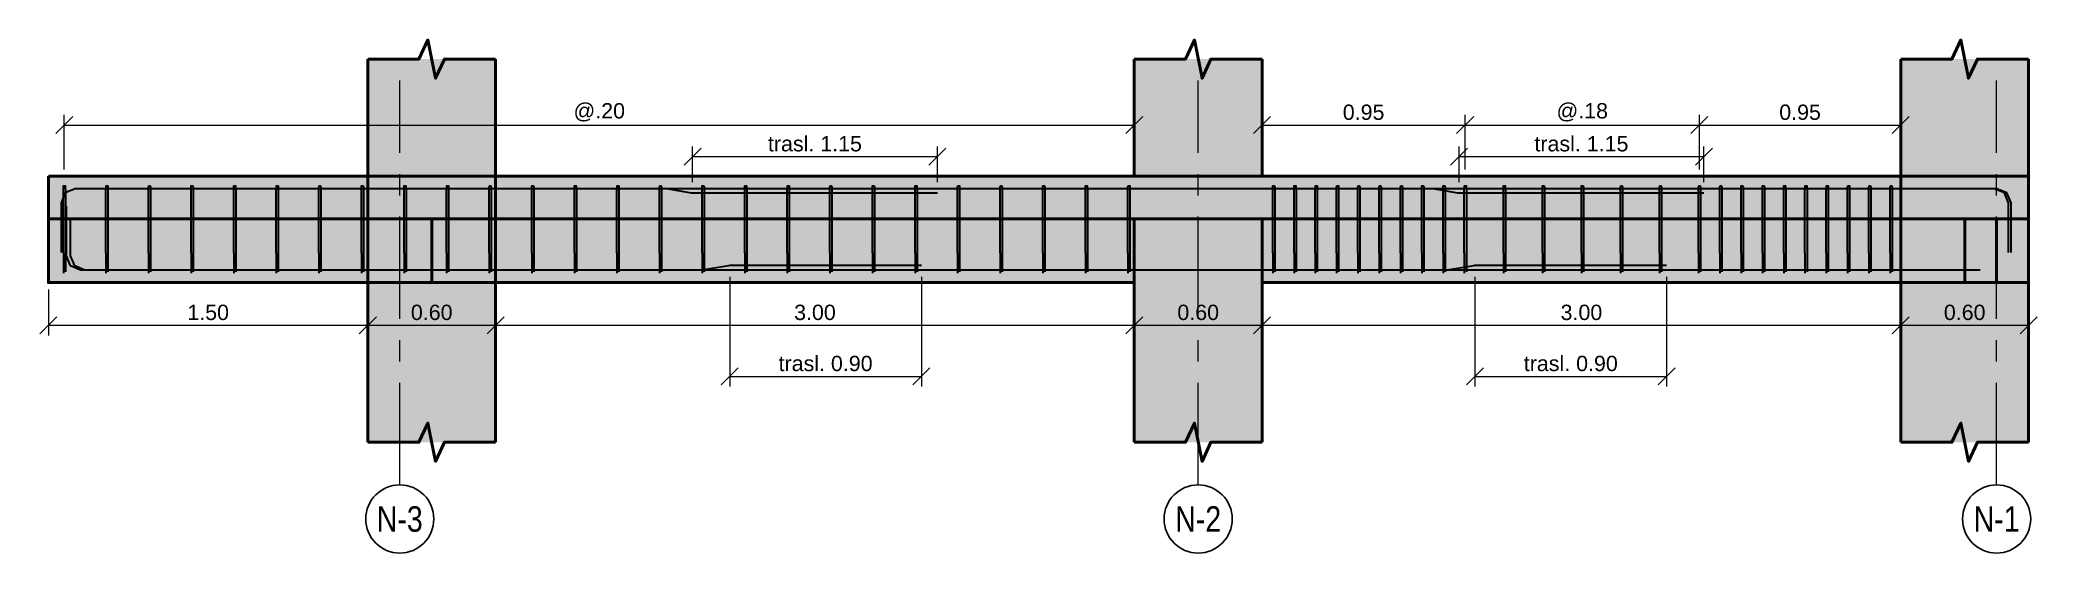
# Model space of a CAD drawing. Header units: metres. Extents: x 99 to 431, y 0 to 4.
# Drawn here: x 160.82 to 170.2, y 1.43 to 3.84 of the extents above; entities that cross this region are included whole.
import ezdxf
from ezdxf.enums import TextEntityAlignment as Align

# ---------------------------------------------------------------- set-up
doc = ezdxf.new("R2010")
doc.units = ezdxf.units.M
doc.linetypes.add('EJE40', pattern=[0.7, 0.48, -0.08, 0.06, -0.08])
for name, color, linetype, lineweight in [('E-ACERO', 1, 'Continuous', 35), ('E-CORTE', 7, 'Continuous', 50), ('E-CORTE-ACH', 254, 'Continuous', 0), ('E-COTA', 7, 'Continuous', 13), ('E-EJES', 1, 'Continuous', 18), ('E-EJES-ID', 7, 'Continuous', 25)]:
    doc.layers.add(name, color=color, linetype=linetype, lineweight=lineweight)
doc.styles.add('ARIAL', font='arial.ttf')
doc.dimstyles.new('COTA40', dxfattribs={"dimtxt": 0.072, "dimasz": 0.048, "dimexe": 0.048, "dimexo": 0.032, "dimgap": 0.024, "dimtad": 1, "dimzin": 0, "dimdsep": 46, "dimtxsty": 'ARIAL', "dimtsz": 0.04, "dimcen": 2.5, "dimclrd": 7, "dimclre": 7, "dimclrt": 7, "dimazin": 3, "dimtfac": 1, "dimtmove": 2, "dimatfit": 3, "dimlwd": 13, "dimlwe": 13})

msp = doc.modelspace()

# ---------------------------------------------------------------- texts
at = {"layer": 'E-EJES-ID', "style": 'ARIAL', "width": 0.8}
for s, p in [('N-3', (162.515, 1.59)), ('N-2', (166.265, 1.59)), ('N-1', (170.015, 1.59))]:
    msp.add_text(s, height=0.12, dxfattribs=at).set_placement(p, align=Align.MIDDLE_CENTER)

# ---------------------------------------------------------------- dimensions: what is measured, and where the dimension line sits
at = {"layer": 'E-COTA'}
for base, p1, p2, text in [((160.9389, 3.44), (160.9389, 3.2), (165.965, 3.2), '@.20'), ((166.565, 3.44), (166.565, 3.2), (167.5189, 3.2), '0.95'), ((167.5189, 3.44), (167.5189, 3.2), (168.6189, 3.2), '@.18'), ((168.6189, 3.44), (168.6189, 3.2), (169.565, 3.2), '0.95'), ((163.89, 3.292), (163.89, 3.14), (165.04, 3.14), 'trasl. 1.15'), ((167.49, 3.292), (167.49, 3.14), (168.64, 3.14), 'trasl. 1.15'), ((164.065, 2.26), (164.065, 2.76), (164.965, 2.76), 'trasl. 0.90'), ((167.565, 2.26), (167.565, 2.76), (168.465, 2.76), 'trasl. 0.90')]:
    msp.add_linear_dim(base=base, p1=p1, p2=p2, text=text, dimstyle='COTA40', override={"dimdec": 2}, dxfattribs=at).render()
for base, p1, p2 in [((160.865, 2.5), (160.865, 2.7), (162.365, 2.7)), ((162.365, 2.5), (162.365, 2.7), (162.965, 2.7)), ((162.965, 2.5), (162.965, 2.7), (165.965, 2.7)), ((165.965, 2.5), (165.965, 2.7), (166.565, 2.7)), ((166.565, 2.5), (166.565, 2.7), (169.565, 2.7)), ((169.565, 2.5), (169.565, 2.7), (170.165, 2.7))]:
    msp.add_linear_dim(base=base, p1=p1, p2=p2, dimstyle='COTA40', override={"dimdec": 2}, dxfattribs=at).render()

# ---------------------------------------------------------------- hatches: boundary and pattern name
at = {"layer": 'E-CORTE-ACH'}
for points in [[(162.965, 3.2), (162.815, 3.2), (162.515, 3.2), (162.365, 3.2), (162.365, 3.75), (162.965, 3.75)], [(166.565, 3.2), (166.265, 3.2), (165.965, 3.2), (165.965, 3.75), (166.565, 3.75)], [(169.565, 3.75), (170.165, 3.75), (170.165, 3.2), (170.015, 3.2), (169.715, 3.2), (169.565, 3.2)], [(160.865, 3.2), (160.9046, 3.2), (169.2293, 3.2), (170.165, 3.2), (170.165, 3.0155), (170.165, 3), (169.2293, 3), (160.9046, 3), (160.865, 3), (160.865, 3.1952)], [(162.365, 2.4), (162.365, 3.2), (162.515, 3.2), (162.815, 3.2), (162.965, 3.2), (162.965, 1.95), (162.365, 1.95)], [(169.565, 3.2), (169.715, 3.2), (170.015, 3.2), (170.165, 3.2), (170.165, 1.95), (169.565, 1.95)], [(162.665, 3), (165.965, 3), (165.965, 2.85), (165.965, 2.7), (162.665, 2.7), (162.365, 2.7), (160.865, 2.7), (160.865, 2.85), (160.865, 3), (162.365, 3)], [(162.365, 3), (162.665, 3), (162.665, 2.7), (162.365, 2.7)], [(166.265, 3), (166.565, 3), (166.565, 2.85), (166.565, 2.7), (166.565, 1.95), (165.965, 1.95), (165.965, 2.7), (165.965, 2.85), (165.965, 3)], [(166.565, 2.85), (166.565, 3), (169.865, 3), (170.015, 3), (170.015, 2.7), (169.865, 2.7), (166.565, 2.7)], [(170.165, 3), (170.165, 2.7), (169.865, 2.7), (169.865, 3)]]:
    msp.add_hatch(color=256, dxfattribs=at).paths.add_polyline_path(points)

# ---------------------------------------------------------------- linework, layer by layer
at = {"layer": 'E-ACERO'}
for points in [[(168.64, 3.1199), (167.4955, 3.1199), (167.49, 3.1201), (167.4845, 3.1208), (167.3691, 3.14), (167.3636, 3.1407), (167.3581, 3.1409), (160.9907, 3.1409), (160.9435, 3.1214), (160.924, 3.0743), (160.924, 2.9981)], [(165.04, 3.1199), (163.8955, 3.1199), (163.89, 3.1201), (163.8845, 3.1208), (163.7691, 3.14), (163.7636, 3.1407), (163.7581, 3.1409), (160.9907, 3.1409), (160.9435, 3.1214), (160.924, 3.0743), (160.924, 2.9981)], [(168.64, 3.1199), (167.4955, 3.1199), (167.49, 3.1201), (167.4845, 3.1208), (167.3691, 3.14), (167.3636, 3.1407), (167.3581, 3.1409), (160.9907, 3.1409), (160.9435, 3.1214), (160.924, 3.0743), (160.924, 2.9981)], [(165.04, 3.1199), (163.8955, 3.1199), (163.89, 3.1201), (163.8845, 3.1208), (163.7691, 3.14), (163.7636, 3.1407), (163.7581, 3.1409), (160.9907, 3.1409), (160.9435, 3.1214), (160.924, 3.0743), (160.924, 2.841)], [(168.64, 3.1199), (167.4955, 3.1199), (167.49, 3.1201), (167.4845, 3.1208), (167.3691, 3.14), (167.3636, 3.1407), (167.3581, 3.1409), (160.9907, 3.1409), (160.9435, 3.1214), (160.924, 3.0743), (160.924, 2.841)], [(160.935, 2.8393), (160.935, 3.1314), (160.9353, 3.1483), (160.936, 3.1552), (160.9434, 3.1552), (160.9442, 3.1483), (160.9445, 3.1314), (160.9445, 2.8104)], [(161.135, 2.8393), (161.135, 3.1314), (161.1353, 3.1483), (161.136, 3.1552), (161.1434, 3.1552), (161.1442, 3.1483), (161.1445, 3.1314), (161.1445, 2.8104)], [(161.335, 2.8393), (161.335, 3.1314), (161.3353, 3.1483), (161.336, 3.1552), (161.3434, 3.1552), (161.3442, 3.1483), (161.3445, 3.1314), (161.3445, 2.8104)], [(161.535, 2.8393), (161.535, 3.1314), (161.5353, 3.1483), (161.536, 3.1552), (161.5434, 3.1552), (161.5442, 3.1483), (161.5445, 3.1314), (161.5445, 2.8104)], [(161.735, 2.8393), (161.735, 3.1314), (161.7353, 3.1483), (161.736, 3.1552), (161.7434, 3.1552), (161.7442, 3.1483), (161.7445, 3.1314), (161.7445, 2.8104)], [(161.935, 2.8393), (161.935, 3.1314), (161.9353, 3.1483), (161.936, 3.1552), (161.9434, 3.1552), (161.9442, 3.1483), (161.9445, 3.1314), (161.9445, 2.8104)], [(162.135, 2.8393), (162.135, 3.1314), (162.1353, 3.1483), (162.136, 3.1552), (162.1434, 3.1552), (162.1442, 3.1483), (162.1445, 3.1314), (162.1445, 2.8104)], [(162.335, 2.8393), (162.335, 3.1314), (162.3353, 3.1483), (162.336, 3.1552), (162.3434, 3.1552), (162.3442, 3.1483), (162.3445, 3.1314), (162.3445, 2.8104)], [(162.535, 2.8393), (162.535, 3.1314), (162.5353, 3.1483), (162.536, 3.1552), (162.5434, 3.1552), (162.5442, 3.1483), (162.5445, 3.1314), (162.5445, 2.8104)], [(162.735, 2.8393), (162.735, 3.1314), (162.7353, 3.1483), (162.736, 3.1552), (162.7434, 3.1552), (162.7442, 3.1483), (162.7445, 3.1314), (162.7445, 2.8104)], [(162.935, 2.8393), (162.935, 3.1314), (162.9353, 3.1483), (162.936, 3.1552), (162.9434, 3.1552), (162.9442, 3.1483), (162.9445, 3.1314), (162.9445, 2.8104)], [(163.135, 2.8393), (163.135, 3.1314), (163.1353, 3.1483), (163.136, 3.1552), (163.1434, 3.1552), (163.1442, 3.1483), (163.1445, 3.1314), (163.1445, 2.8104)], [(163.335, 2.8393), (163.335, 3.1314), (163.3353, 3.1483), (163.336, 3.1552), (163.3434, 3.1552), (163.3442, 3.1483), (163.3445, 3.1314), (163.3445, 2.8104)], [(163.535, 2.8393), (163.535, 3.1314), (163.5353, 3.1483), (163.536, 3.1552), (163.5434, 3.1552), (163.5442, 3.1483), (163.5445, 3.1314), (163.5445, 2.8104)], [(163.735, 2.8393), (163.735, 3.1314), (163.7353, 3.1483), (163.736, 3.1552), (163.7434, 3.1552), (163.7442, 3.1483), (163.7445, 3.1314), (163.7445, 2.8104)], [(170.0709, 2.841), (170.0709, 3.0743), (170.0513, 3.1214), (170.0042, 3.1409), (163.89, 3.1409)], [(170.0709, 2.841), (170.0709, 3.0743), (170.0513, 3.1214), (170.0042, 3.1409), (163.89, 3.1409)], [(163.935, 2.8393), (163.935, 3.1314), (163.9353, 3.1483), (163.936, 3.1552), (163.9434, 3.1552), (163.9442, 3.1483), (163.9445, 3.1314), (163.9445, 2.8104)], [(164.135, 2.8393), (164.135, 3.1314), (164.1353, 3.1483), (164.136, 3.1552), (164.1434, 3.1552), (164.1442, 3.1483), (164.1445, 3.1314), (164.1445, 2.8104)], [(164.335, 2.8393), (164.335, 3.1314), (164.3353, 3.1483), (164.336, 3.1552), (164.3434, 3.1552), (164.3442, 3.1483), (164.3445, 3.1314), (164.3445, 2.8104)], [(164.535, 2.8393), (164.535, 3.1314), (164.5353, 3.1483), (164.536, 3.1552), (164.5434, 3.1552), (164.5442, 3.1483), (164.5445, 3.1314), (164.5445, 2.8104)], [(164.735, 2.8393), (164.735, 3.1314), (164.7353, 3.1483), (164.736, 3.1552), (164.7434, 3.1552), (164.7442, 3.1483), (164.7445, 3.1314), (164.7445, 2.8104)], [(164.935, 2.8393), (164.935, 3.1314), (164.9353, 3.1483), (164.936, 3.1552), (164.9434, 3.1552), (164.9442, 3.1483), (164.9445, 3.1314), (164.9445, 2.8104)], [(165.135, 2.8393), (165.135, 3.1314), (165.1353, 3.1483), (165.136, 3.1552), (165.1434, 3.1552), (165.1442, 3.1483), (165.1445, 3.1314), (165.1445, 2.8104)], [(165.335, 2.8393), (165.335, 3.1314), (165.3353, 3.1483), (165.336, 3.1552), (165.3434, 3.1552), (165.3442, 3.1483), (165.3445, 3.1314), (165.3445, 2.8104)], [(165.535, 2.8393), (165.535, 3.1314), (165.5353, 3.1483), (165.536, 3.1552), (165.5434, 3.1552), (165.5442, 3.1483), (165.5445, 3.1314), (165.5445, 2.8104)], [(165.735, 2.8393), (165.735, 3.1314), (165.7353, 3.1483), (165.736, 3.1552), (165.7434, 3.1552), (165.7442, 3.1483), (165.7445, 3.1314), (165.7445, 2.8104)], [(165.935, 2.8393), (165.935, 3.1314), (165.9353, 3.1483), (165.936, 3.1552), (165.9434, 3.1552), (165.9442, 3.1483), (165.9445, 3.1314), (165.9445, 2.8104)], [(166.615, 2.8393), (166.615, 3.1314), (166.6153, 3.1483), (166.616, 3.1552), (166.6234, 3.1552), (166.6242, 3.1483), (166.6245, 3.1314), (166.6245, 2.8104)], [(166.715, 2.8393), (166.715, 3.1314), (166.7153, 3.1483), (166.716, 3.1552), (166.7234, 3.1552), (166.7242, 3.1483), (166.7245, 3.1314), (166.7245, 2.8104)], [(166.815, 2.8393), (166.815, 3.1314), (166.8153, 3.1483), (166.816, 3.1552), (166.8234, 3.1552), (166.8242, 3.1483), (166.8245, 3.1314), (166.8245, 2.8104)], [(166.915, 2.8393), (166.915, 3.1314), (166.9153, 3.1483), (166.916, 3.1552), (166.9234, 3.1552), (166.9242, 3.1483), (166.9245, 3.1314), (166.9245, 2.8104)], [(167.015, 2.8393), (167.015, 3.1314), (167.0153, 3.1483), (167.016, 3.1552), (167.0234, 3.1552), (167.0242, 3.1483), (167.0245, 3.1314), (167.0245, 2.8104)], [(167.115, 2.8393), (167.115, 3.1314), (167.1153, 3.1483), (167.116, 3.1552), (167.1234, 3.1552), (167.1242, 3.1483), (167.1245, 3.1314), (167.1245, 2.8104)], [(167.215, 2.8393), (167.215, 3.1314), (167.2153, 3.1483), (167.216, 3.1552), (167.2234, 3.1552), (167.2242, 3.1483), (167.2245, 3.1314), (167.2245, 2.8104)], [(167.315, 2.8393), (167.315, 3.1314), (167.3153, 3.1483), (167.316, 3.1552), (167.3234, 3.1552), (167.3242, 3.1483), (167.3245, 3.1314), (167.3245, 2.8104)], [(167.415, 2.8393), (167.415, 3.1314), (167.4153, 3.1483), (167.416, 3.1552), (167.4234, 3.1552), (167.4242, 3.1483), (167.4245, 3.1314), (167.4245, 2.8104)], [(170.0829, 2.841), (170.0829, 3.0743), (170.0633, 3.1214), (170.0162, 3.1409), (167.49, 3.1409)], [(170.0829, 2.841), (170.0829, 3.0743), (170.0633, 3.1214), (170.0162, 3.1409), (167.49, 3.1409)], [(170.0829, 2.841), (170.0829, 3.0743), (170.0633, 3.1214), (170.0162, 3.1409), (167.49, 3.1409)], [(167.515, 2.8393), (167.515, 3.1314), (167.5153, 3.1483), (167.516, 3.1552), (167.5234, 3.1552), (167.5242, 3.1483), (167.5245, 3.1314), (167.5245, 2.8104)], [(167.6983, 2.8393), (167.6983, 3.1314), (167.6986, 3.1483), (167.6994, 3.1552), (167.7067, 3.1552), (167.7075, 3.1483), (167.7078, 3.1314), (167.7078, 2.8104)], [(167.8816, 2.8393), (167.8816, 3.1314), (167.8819, 3.1483), (167.8827, 3.1552), (167.8901, 3.1552), (167.8908, 3.1483), (167.8911, 3.1314), (167.8911, 2.8104)], [(168.065, 2.8393), (168.065, 3.1314), (168.0653, 3.1483), (168.066, 3.1552), (168.0734, 3.1552), (168.0742, 3.1483), (168.0745, 3.1314), (168.0745, 2.8104)], [(168.2483, 2.8393), (168.2483, 3.1314), (168.2486, 3.1483), (168.2494, 3.1552), (168.2567, 3.1552), (168.2575, 3.1483), (168.2578, 3.1314), (168.2578, 2.8104)], [(168.4316, 2.8393), (168.4316, 3.1314), (168.4319, 3.1483), (168.4327, 3.1552), (168.4401, 3.1552), (168.4408, 3.1483), (168.4411, 3.1314), (168.4411, 2.8104)], [(168.615, 2.8393), (168.615, 3.1314), (168.6153, 3.1483), (168.616, 3.1552), (168.6234, 3.1552), (168.6242, 3.1483), (168.6245, 3.1314), (168.6245, 2.8104)], [(168.715, 2.8393), (168.715, 3.1314), (168.7153, 3.1483), (168.716, 3.1552), (168.7234, 3.1552), (168.7242, 3.1483), (168.7245, 3.1314), (168.7245, 2.8104)], [(168.815, 2.8393), (168.815, 3.1314), (168.8153, 3.1483), (168.816, 3.1552), (168.8234, 3.1552), (168.8242, 3.1483), (168.8245, 3.1314), (168.8245, 2.8104)], [(168.915, 2.8393), (168.915, 3.1314), (168.9153, 3.1483), (168.916, 3.1552), (168.9234, 3.1552), (168.9242, 3.1483), (168.9245, 3.1314), (168.9245, 2.8104)], [(169.015, 2.8393), (169.015, 3.1314), (169.0153, 3.1483), (169.016, 3.1552), (169.0234, 3.1552), (169.0242, 3.1483), (169.0245, 3.1314), (169.0245, 2.8104)], [(169.115, 2.8393), (169.115, 3.1314), (169.1153, 3.1483), (169.116, 3.1552), (169.1234, 3.1552), (169.1242, 3.1483), (169.1245, 3.1314), (169.1245, 2.8104)], [(169.215, 2.8393), (169.215, 3.1314), (169.2153, 3.1483), (169.216, 3.1552), (169.2234, 3.1552), (169.2242, 3.1483), (169.2245, 3.1314), (169.2245, 2.8104)], [(169.315, 2.8393), (169.315, 3.1314), (169.3153, 3.1483), (169.316, 3.1552), (169.3234, 3.1552), (169.3242, 3.1483), (169.3245, 3.1314), (169.3245, 2.8104)], [(169.415, 2.8393), (169.415, 3.1314), (169.4153, 3.1483), (169.416, 3.1552), (169.4234, 3.1552), (169.4242, 3.1483), (169.4245, 3.1314), (169.4245, 2.8104)], [(169.515, 2.8393), (169.515, 3.1314), (169.5153, 3.1483), (169.516, 3.1552), (169.5234, 3.1552), (169.5242, 3.1483), (169.5245, 3.1314), (169.5245, 2.8104)], [(168.465, 2.7801), (167.5705, 2.7801), (167.565, 2.7799), (167.5595, 2.7792), (167.4441, 2.76), (167.4386, 2.7593), (167.4331, 2.759), (161.0157, 2.759), (160.9686, 2.7786), (160.9491, 2.8257), (160.9491, 3.059)], [(168.465, 2.7801), (167.5705, 2.7801), (167.565, 2.7799), (167.5595, 2.7792), (167.4441, 2.76), (167.4386, 2.7593), (167.4331, 2.759), (161.0157, 2.759), (160.9686, 2.7786), (160.9491, 2.8257), (160.9491, 3.059)], [(164.965, 2.7801), (164.0705, 2.7801), (164.065, 2.7799), (164.0595, 2.7792), (163.9441, 2.76), (163.9386, 2.7593), (163.9331, 2.759), (161.0357, 2.759), (160.9886, 2.7786), (160.9691, 2.8257), (160.9691, 3.0028)], [(164.965, 2.7801), (164.0705, 2.7801), (164.065, 2.7799), (164.0595, 2.7792), (163.9441, 2.76), (163.9386, 2.7593), (163.9331, 2.759), (161.0157, 2.759), (160.9686, 2.7786), (160.9491, 2.8257), (160.9491, 2.9958)], [(160.935, 2.8393), (160.935, 2.7854)], [(161.135, 2.8393), (161.135, 2.7854)], [(161.335, 2.8393), (161.335, 2.7854)], [(161.535, 2.8393), (161.535, 2.7854)], [(161.735, 2.8393), (161.735, 2.7854)], [(161.935, 2.8393), (161.935, 2.7854)], [(162.135, 2.8393), (162.135, 2.7854)], [(162.335, 2.8393), (162.335, 2.7854)], [(162.535, 2.8393), (162.535, 2.7854)], [(162.735, 2.8393), (162.735, 2.7854)], [(162.935, 2.8393), (162.935, 2.7854)], [(163.135, 2.8393), (163.135, 2.7854)], [(163.335, 2.8393), (163.335, 2.7854)], [(163.535, 2.8393), (163.535, 2.7854)], [(163.735, 2.8393), (163.735, 2.7854)], [(163.935, 2.8393), (163.935, 2.7854)], [(164.135, 2.8393), (164.135, 2.7854)], [(164.335, 2.8393), (164.335, 2.7854)], [(164.535, 2.8393), (164.535, 2.7854)], [(164.735, 2.8393), (164.735, 2.7854)], [(164.935, 2.8393), (164.935, 2.7854)], [(165.135, 2.8393), (165.135, 2.7854)], [(165.335, 2.8393), (165.335, 2.7854)], [(165.535, 2.8393), (165.535, 2.7854)], [(165.735, 2.8393), (165.735, 2.7854)], [(165.935, 2.8393), (165.935, 2.7854)], [(166.615, 2.8393), (166.615, 2.7854)], [(166.715, 2.8393), (166.715, 2.7854)], [(166.815, 2.8393), (166.815, 2.7854)], [(166.915, 2.8393), (166.915, 2.7854)], [(167.015, 2.8393), (167.015, 2.7854)], [(167.115, 2.8393), (167.115, 2.7854)], [(167.215, 2.8393), (167.215, 2.7854)], [(167.315, 2.8393), (167.315, 2.7854)], [(167.415, 2.8393), (167.415, 2.7854)], [(167.515, 2.8393), (167.515, 2.7854)], [(167.6983, 2.8393), (167.6983, 2.7854)], [(167.8816, 2.8393), (167.8816, 2.7854)], [(168.065, 2.8393), (168.065, 2.7854)], [(168.2483, 2.8393), (168.2483, 2.7854)], [(168.4316, 2.8393), (168.4316, 2.7854)], [(168.615, 2.8393), (168.615, 2.7854)], [(168.715, 2.8393), (168.715, 2.7854)], [(168.815, 2.8393), (168.815, 2.7854)], [(168.915, 2.8393), (168.915, 2.7854)], [(169.015, 2.8393), (169.015, 2.7854)], [(169.115, 2.8393), (169.115, 2.7854)], [(169.215, 2.8393), (169.215, 2.7854)], [(169.315, 2.8393), (169.315, 2.7854)], [(169.415, 2.8393), (169.415, 2.7854)], [(169.515, 2.8393), (169.515, 2.7854)], [(160.935, 2.7854), (160.935, 2.7686)], [(160.935, 2.7686), (160.935, 2.7595)], [(160.935, 2.7595), (160.935, 2.7517)], [(160.935, 2.7517), (160.935, 2.7448)], [(160.9445, 2.8104), (160.9445, 2.7733)], [(160.9445, 2.7733), (160.9445, 2.7565)], [(160.9445, 2.7565), (160.9445, 2.7513)], [(161.135, 2.7854), (161.135, 2.7686)], [(161.135, 2.7686), (161.135, 2.7595)], [(161.135, 2.7595), (161.135, 2.7517)], [(161.135, 2.7517), (161.135, 2.7448)], [(161.1445, 2.8104), (161.1445, 2.7733)], [(161.1445, 2.7733), (161.1445, 2.7565)], [(161.1445, 2.7565), (161.1445, 2.7513)], [(161.335, 2.7854), (161.335, 2.7686)], [(161.335, 2.7686), (161.335, 2.7595)], [(161.335, 2.7595), (161.335, 2.7517)], [(161.335, 2.7517), (161.335, 2.7448)], [(161.3445, 2.8104), (161.3445, 2.7733)], [(161.3445, 2.7733), (161.3445, 2.7565)], [(161.3445, 2.7565), (161.3445, 2.7513)], [(161.535, 2.7854), (161.535, 2.7686)], [(161.535, 2.7686), (161.535, 2.7595)], [(161.535, 2.7595), (161.535, 2.7517)], [(161.535, 2.7517), (161.535, 2.7448)], [(161.5445, 2.8104), (161.5445, 2.7733)], [(161.5445, 2.7733), (161.5445, 2.7565)], [(161.5445, 2.7565), (161.5445, 2.7513)], [(161.735, 2.7854), (161.735, 2.7686)], [(161.735, 2.7686), (161.735, 2.7595)], [(161.735, 2.7595), (161.735, 2.7517)], [(161.735, 2.7517), (161.735, 2.7448)], [(161.7445, 2.8104), (161.7445, 2.7733)], [(161.7445, 2.7733), (161.7445, 2.7565)], [(161.7445, 2.7565), (161.7445, 2.7513)], [(161.935, 2.7854), (161.935, 2.7686)], [(161.935, 2.7686), (161.935, 2.7595)], [(161.935, 2.7595), (161.935, 2.7517)], [(161.935, 2.7517), (161.935, 2.7448)], [(161.9445, 2.8104), (161.9445, 2.7733)], [(161.9445, 2.7733), (161.9445, 2.7565)], [(161.9445, 2.7565), (161.9445, 2.7513)], [(162.135, 2.7854), (162.135, 2.7686)], [(162.135, 2.7686), (162.135, 2.7595)], [(162.135, 2.7595), (162.135, 2.7517)], [(162.135, 2.7517), (162.135, 2.7448)], [(162.1445, 2.8104), (162.1445, 2.7733)], [(162.1445, 2.7733), (162.1445, 2.7565)], [(162.1445, 2.7565), (162.1445, 2.7513)], [(162.335, 2.7854), (162.335, 2.7686)], [(162.335, 2.7686), (162.335, 2.7595)], [(162.335, 2.7595), (162.335, 2.7517)], [(162.335, 2.7517), (162.335, 2.7448)], [(162.3445, 2.8104), (162.3445, 2.7733)], [(162.3445, 2.7733), (162.3445, 2.7565)], [(162.3445, 2.7565), (162.3445, 2.7513)], [(162.535, 2.7854), (162.535, 2.7686)], [(162.535, 2.7686), (162.535, 2.7595)], [(162.535, 2.7595), (162.535, 2.7517)], [(162.535, 2.7517), (162.535, 2.7448)], [(162.5445, 2.8104), (162.5445, 2.7733)], [(162.5445, 2.7733), (162.5445, 2.7565)], [(162.5445, 2.7565), (162.5445, 2.7513)], [(162.735, 2.7854), (162.735, 2.7686)], [(162.735, 2.7686), (162.735, 2.7595)], [(162.735, 2.7595), (162.735, 2.7517)], [(162.735, 2.7517), (162.735, 2.7448)], [(162.7445, 2.8104), (162.7445, 2.7733)], [(162.7445, 2.7733), (162.7445, 2.7565)], [(162.7445, 2.7565), (162.7445, 2.7513)], [(162.935, 2.7854), (162.935, 2.7686)], [(162.935, 2.7686), (162.935, 2.7595)], [(162.935, 2.7595), (162.935, 2.7517)], [(162.935, 2.7517), (162.935, 2.7448)], [(162.9445, 2.8104), (162.9445, 2.7733)], [(162.9445, 2.7733), (162.9445, 2.7565)], [(162.9445, 2.7565), (162.9445, 2.7513)], [(163.135, 2.7854), (163.135, 2.7686)], [(163.135, 2.7686), (163.135, 2.7595)], [(163.135, 2.7595), (163.135, 2.7517)], [(163.135, 2.7517), (163.135, 2.7448)], [(163.1445, 2.8104), (163.1445, 2.7733)], [(163.1445, 2.7733), (163.1445, 2.7565)], [(163.1445, 2.7565), (163.1445, 2.7513)], [(163.335, 2.7854), (163.335, 2.7686)], [(163.335, 2.7686), (163.335, 2.7595)], [(163.335, 2.7595), (163.335, 2.7517)], [(163.335, 2.7517), (163.335, 2.7448)], [(163.3445, 2.8104), (163.3445, 2.7733)], [(163.3445, 2.7733), (163.3445, 2.7565)], [(163.3445, 2.7565), (163.3445, 2.7513)], [(163.535, 2.7854), (163.535, 2.7686)], [(163.535, 2.7686), (163.535, 2.7595)], [(163.535, 2.7595), (163.535, 2.7517)], [(163.535, 2.7517), (163.535, 2.7448)], [(163.5445, 2.8104), (163.5445, 2.7733)], [(163.5445, 2.7733), (163.5445, 2.7565)], [(163.5445, 2.7565), (163.5445, 2.7513)], [(163.735, 2.7854), (163.735, 2.7686)], [(163.735, 2.7686), (163.735, 2.7595)], [(163.735, 2.7595), (163.735, 2.7517)], [(163.735, 2.7517), (163.735, 2.7448)], [(163.7445, 2.8104), (163.7445, 2.7733)], [(163.7445, 2.7733), (163.7445, 2.7565)], [(163.7445, 2.7565), (163.7445, 2.7513)], [(163.935, 2.7854), (163.935, 2.7686)], [(163.935, 2.7686), (163.935, 2.7595)], [(163.935, 2.7595), (163.935, 2.7517)], [(163.935, 2.7517), (163.935, 2.7448)], [(163.9445, 2.8104), (163.9445, 2.7733)], [(163.9445, 2.7733), (163.9445, 2.7565)], [(163.9445, 2.7565), (163.9445, 2.7513)], [(169.9378, 2.759), (164.065, 2.759)], [(169.9378, 2.759), (164.065, 2.759)], [(164.135, 2.7854), (164.135, 2.7686)], [(164.135, 2.7686), (164.135, 2.7595)], [(164.135, 2.7595), (164.135, 2.7517)], [(164.135, 2.7517), (164.135, 2.7448)], [(164.1445, 2.8104), (164.1445, 2.7733)], [(164.1445, 2.7733), (164.1445, 2.7565)], [(164.1445, 2.7565), (164.1445, 2.7513)], [(164.335, 2.7854), (164.335, 2.7686)], [(164.335, 2.7686), (164.335, 2.7595)], [(164.335, 2.7595), (164.335, 2.7517)], [(164.335, 2.7517), (164.335, 2.7448)], [(164.3445, 2.8104), (164.3445, 2.7733)], [(164.3445, 2.7733), (164.3445, 2.7565)], [(164.3445, 2.7565), (164.3445, 2.7513)], [(164.535, 2.7854), (164.535, 2.7686)], [(164.535, 2.7686), (164.535, 2.7595)], [(164.535, 2.7595), (164.535, 2.7517)], [(164.535, 2.7517), (164.535, 2.7448)], [(164.5445, 2.8104), (164.5445, 2.7733)], [(164.5445, 2.7733), (164.5445, 2.7565)], [(164.5445, 2.7565), (164.5445, 2.7513)], [(164.735, 2.7854), (164.735, 2.7686)], [(164.735, 2.7686), (164.735, 2.7595)], [(164.735, 2.7595), (164.735, 2.7517)], [(164.735, 2.7517), (164.735, 2.7448)], [(164.7445, 2.8104), (164.7445, 2.7733)], [(164.7445, 2.7733), (164.7445, 2.7565)], [(164.7445, 2.7565), (164.7445, 2.7513)], [(164.935, 2.7854), (164.935, 2.7686)], [(164.935, 2.7686), (164.935, 2.7595)], [(164.935, 2.7595), (164.935, 2.7517)], [(164.935, 2.7517), (164.935, 2.7448)], [(164.9445, 2.8104), (164.9445, 2.7733)], [(164.9445, 2.7733), (164.9445, 2.7565)], [(164.9445, 2.7565), (164.9445, 2.7513)], [(165.135, 2.7854), (165.135, 2.7686)], [(165.135, 2.7686), (165.135, 2.7595)], [(165.135, 2.7595), (165.135, 2.7517)], [(165.135, 2.7517), (165.135, 2.7448)], [(165.1445, 2.8104), (165.1445, 2.7733)], [(165.1445, 2.7733), (165.1445, 2.7565)], [(165.1445, 2.7565), (165.1445, 2.7513)], [(165.335, 2.7854), (165.335, 2.7686)], [(165.335, 2.7686), (165.335, 2.7595)], [(165.335, 2.7595), (165.335, 2.7517)], [(165.335, 2.7517), (165.335, 2.7448)], [(165.3445, 2.8104), (165.3445, 2.7733)], [(165.3445, 2.7733), (165.3445, 2.7565)], [(165.3445, 2.7565), (165.3445, 2.7513)], [(165.535, 2.7854), (165.535, 2.7686)], [(165.535, 2.7686), (165.535, 2.7595)], [(165.535, 2.7595), (165.535, 2.7517)], [(165.535, 2.7517), (165.535, 2.7448)], [(165.5445, 2.8104), (165.5445, 2.7733)], [(165.5445, 2.7733), (165.5445, 2.7565)], [(165.5445, 2.7565), (165.5445, 2.7513)], [(165.735, 2.7854), (165.735, 2.7686)], [(165.735, 2.7686), (165.735, 2.7595)], [(165.735, 2.7595), (165.735, 2.7517)], [(165.735, 2.7517), (165.735, 2.7448)], [(165.7445, 2.8104), (165.7445, 2.7733)], [(165.7445, 2.7733), (165.7445, 2.7565)], [(165.7445, 2.7565), (165.7445, 2.7513)], [(165.935, 2.7854), (165.935, 2.7686)], [(165.935, 2.7686), (165.935, 2.7595)], [(165.935, 2.7595), (165.935, 2.7517)], [(165.935, 2.7517), (165.935, 2.7448)], [(165.9445, 2.8104), (165.9445, 2.7733)], [(165.9445, 2.7733), (165.9445, 2.7565)], [(165.9445, 2.7565), (165.9445, 2.7513)], [(166.615, 2.7854), (166.615, 2.7686)], [(166.615, 2.7686), (166.615, 2.7595)], [(166.615, 2.7595), (166.615, 2.7517)], [(166.615, 2.7517), (166.615, 2.7448)], [(166.6245, 2.8104), (166.6245, 2.7733)], [(166.6245, 2.7733), (166.6245, 2.7565)], [(166.6245, 2.7565), (166.6245, 2.7513)], [(166.715, 2.7854), (166.715, 2.7686)], [(166.715, 2.7686), (166.715, 2.7595)], [(166.715, 2.7595), (166.715, 2.7517)], [(166.715, 2.7517), (166.715, 2.7448)], [(166.7245, 2.8104), (166.7245, 2.7733)], [(166.7245, 2.7733), (166.7245, 2.7565)], [(166.7245, 2.7565), (166.7245, 2.7513)], [(166.815, 2.7854), (166.815, 2.7686)], [(166.815, 2.7686), (166.815, 2.7595)], [(166.815, 2.7595), (166.815, 2.7517)], [(166.815, 2.7517), (166.815, 2.7448)], [(166.8245, 2.8104), (166.8245, 2.7733)], [(166.8245, 2.7733), (166.8245, 2.7565)], [(166.8245, 2.7565), (166.8245, 2.7513)], [(166.915, 2.7854), (166.915, 2.7686)], [(166.915, 2.7686), (166.915, 2.7595)], [(166.915, 2.7595), (166.915, 2.7517)], [(166.915, 2.7517), (166.915, 2.7448)], [(166.9245, 2.8104), (166.9245, 2.7733)], [(166.9245, 2.7733), (166.9245, 2.7565)], [(166.9245, 2.7565), (166.9245, 2.7513)], [(167.015, 2.7854), (167.015, 2.7686)], [(167.015, 2.7686), (167.015, 2.7595)], [(167.015, 2.7595), (167.015, 2.7517)], [(167.015, 2.7517), (167.015, 2.7448)], [(167.0245, 2.8104), (167.0245, 2.7733)], [(167.0245, 2.7733), (167.0245, 2.7565)], [(167.0245, 2.7565), (167.0245, 2.7513)], [(167.115, 2.7854), (167.115, 2.7686)], [(167.115, 2.7686), (167.115, 2.7595)], [(167.115, 2.7595), (167.115, 2.7517)], [(167.115, 2.7517), (167.115, 2.7448)], [(167.1245, 2.8104), (167.1245, 2.7733)], [(167.1245, 2.7733), (167.1245, 2.7565)], [(167.1245, 2.7565), (167.1245, 2.7513)], [(167.215, 2.7854), (167.215, 2.7686)], [(167.215, 2.7686), (167.215, 2.7595)], [(167.215, 2.7595), (167.215, 2.7517)], [(167.215, 2.7517), (167.215, 2.7448)], [(167.2245, 2.8104), (167.2245, 2.7733)], [(167.2245, 2.7733), (167.2245, 2.7565)], [(167.2245, 2.7565), (167.2245, 2.7513)], [(167.315, 2.7854), (167.315, 2.7686)], [(167.315, 2.7686), (167.315, 2.7595)], [(167.315, 2.7595), (167.315, 2.7517)], [(167.315, 2.7517), (167.315, 2.7448)], [(167.3245, 2.8104), (167.3245, 2.7733)], [(167.3245, 2.7733), (167.3245, 2.7565)], [(167.3245, 2.7565), (167.3245, 2.7513)], [(167.415, 2.7854), (167.415, 2.7686)], [(167.415, 2.7686), (167.415, 2.7595)], [(167.415, 2.7595), (167.415, 2.7517)], [(167.415, 2.7517), (167.415, 2.7448)], [(167.4245, 2.8104), (167.4245, 2.7733)], [(167.4245, 2.7733), (167.4245, 2.7565)], [(167.4245, 2.7565), (167.4245, 2.7513)], [(167.515, 2.7854), (167.515, 2.7686)], [(167.515, 2.7686), (167.515, 2.7595)], [(167.515, 2.7595), (167.515, 2.7517)], [(167.515, 2.7517), (167.515, 2.7448)], [(167.5245, 2.8104), (167.5245, 2.7733)], [(167.5245, 2.7733), (167.5245, 2.7565)], [(167.5245, 2.7565), (167.5245, 2.7513)], [(169.9378, 2.759), (167.565, 2.759)], [(169.9378, 2.759), (167.565, 2.759)], [(167.6983, 2.7854), (167.6983, 2.7686)], [(167.6983, 2.7686), (167.6983, 2.7595)], [(167.6983, 2.7595), (167.6983, 2.7517)], [(167.6983, 2.7517), (167.6983, 2.7448)], [(167.7078, 2.8104), (167.7078, 2.7733)], [(167.7078, 2.7733), (167.7078, 2.7565)], [(167.7078, 2.7565), (167.7078, 2.7513)], [(167.8816, 2.7854), (167.8816, 2.7686)], [(167.8816, 2.7686), (167.8816, 2.7595)], [(167.8816, 2.7595), (167.8816, 2.7517)], [(167.8816, 2.7517), (167.8816, 2.7448)], [(167.8911, 2.8104), (167.8911, 2.7733)], [(167.8911, 2.7733), (167.8911, 2.7565)], [(167.8911, 2.7565), (167.8911, 2.7513)], [(168.065, 2.7854), (168.065, 2.7686)], [(168.065, 2.7686), (168.065, 2.7595)], [(168.065, 2.7595), (168.065, 2.7517)], [(168.065, 2.7517), (168.065, 2.7448)], [(168.0745, 2.8104), (168.0745, 2.7733)], [(168.0745, 2.7733), (168.0745, 2.7565)], [(168.0745, 2.7565), (168.0745, 2.7513)], [(168.2483, 2.7854), (168.2483, 2.7686)], [(168.2483, 2.7686), (168.2483, 2.7595)], [(168.2483, 2.7595), (168.2483, 2.7517)], [(168.2483, 2.7517), (168.2483, 2.7448)], [(168.2578, 2.8104), (168.2578, 2.7733)], [(168.2578, 2.7733), (168.2578, 2.7565)], [(168.2578, 2.7565), (168.2578, 2.7513)], [(168.4316, 2.7854), (168.4316, 2.7686)], [(168.4316, 2.7686), (168.4316, 2.7595)], [(168.4316, 2.7595), (168.4316, 2.7517)], [(168.4316, 2.7517), (168.4316, 2.7448)], [(168.4411, 2.8104), (168.4411, 2.7733)], [(168.4411, 2.7733), (168.4411, 2.7565)], [(168.4411, 2.7565), (168.4411, 2.7513)], [(168.615, 2.7854), (168.615, 2.7686)], [(168.615, 2.7686), (168.615, 2.7595)], [(168.615, 2.7595), (168.615, 2.7517)], [(168.615, 2.7517), (168.615, 2.7448)], [(168.6245, 2.8104), (168.6245, 2.7733)], [(168.6245, 2.7733), (168.6245, 2.7565)], [(168.6245, 2.7565), (168.6245, 2.7513)], [(168.715, 2.7854), (168.715, 2.7686)], [(168.715, 2.7686), (168.715, 2.7595)], [(168.715, 2.7595), (168.715, 2.7517)], [(168.715, 2.7517), (168.715, 2.7448)], [(168.7245, 2.8104), (168.7245, 2.7733)], [(168.7245, 2.7733), (168.7245, 2.7565)], [(168.7245, 2.7565), (168.7245, 2.7513)], [(168.815, 2.7854), (168.815, 2.7686)], [(168.815, 2.7686), (168.815, 2.7595)], [(168.815, 2.7595), (168.815, 2.7517)], [(168.815, 2.7517), (168.815, 2.7448)], [(168.8245, 2.8104), (168.8245, 2.7733)], [(168.8245, 2.7733), (168.8245, 2.7565)], [(168.8245, 2.7565), (168.8245, 2.7513)], [(168.915, 2.7854), (168.915, 2.7686)], [(168.915, 2.7686), (168.915, 2.7595)], [(168.915, 2.7595), (168.915, 2.7517)], [(168.915, 2.7517), (168.915, 2.7448)], [(168.9245, 2.8104), (168.9245, 2.7733)], [(168.9245, 2.7733), (168.9245, 2.7565)], [(168.9245, 2.7565), (168.9245, 2.7513)], [(169.015, 2.7854), (169.015, 2.7686)], [(169.015, 2.7686), (169.015, 2.7595)], [(169.015, 2.7595), (169.015, 2.7517)], [(169.015, 2.7517), (169.015, 2.7448)], [(169.0245, 2.8104), (169.0245, 2.7733)], [(169.0245, 2.7733), (169.0245, 2.7565)], [(169.0245, 2.7565), (169.0245, 2.7513)], [(169.115, 2.7854), (169.115, 2.7686)], [(169.115, 2.7686), (169.115, 2.7595)], [(169.115, 2.7595), (169.115, 2.7517)], [(169.115, 2.7517), (169.115, 2.7448)], [(169.1245, 2.8104), (169.1245, 2.7733)], [(169.1245, 2.7733), (169.1245, 2.7565)], [(169.1245, 2.7565), (169.1245, 2.7513)], [(169.215, 2.7854), (169.215, 2.7686)], [(169.215, 2.7686), (169.215, 2.7595)], [(169.215, 2.7595), (169.215, 2.7517)], [(169.215, 2.7517), (169.215, 2.7448)], [(169.2245, 2.8104), (169.2245, 2.7733)], [(169.2245, 2.7733), (169.2245, 2.7565)], [(169.2245, 2.7565), (169.2245, 2.7513)], [(169.315, 2.7854), (169.315, 2.7686)], [(169.315, 2.7686), (169.315, 2.7595)], [(169.315, 2.7595), (169.315, 2.7517)], [(169.315, 2.7517), (169.315, 2.7448)], [(169.3245, 2.8104), (169.3245, 2.7733)], [(169.3245, 2.7733), (169.3245, 2.7565)], [(169.3245, 2.7565), (169.3245, 2.7513)], [(169.415, 2.7854), (169.415, 2.7686)], [(169.415, 2.7686), (169.415, 2.7595)], [(169.415, 2.7595), (169.415, 2.7517)], [(169.415, 2.7517), (169.415, 2.7448)], [(169.4245, 2.8104), (169.4245, 2.7733)], [(169.4245, 2.7733), (169.4245, 2.7565)], [(169.4245, 2.7565), (169.4245, 2.7513)], [(169.515, 2.7854), (169.515, 2.7686)], [(169.515, 2.7686), (169.515, 2.7595)], [(169.515, 2.7595), (169.515, 2.7517)], [(169.515, 2.7517), (169.515, 2.7448)], [(169.5245, 2.8104), (169.5245, 2.7733)], [(169.5245, 2.7733), (169.5245, 2.7565)], [(169.5245, 2.7565), (169.5245, 2.7513)]]:
    msp.add_lwpolyline(points, dxfattribs=at)
at = {"layer": 'E-CORTE'}
for points in [[(162.365, 3.7499), (162.605, 3.7499), (162.647, 3.8399), (162.683, 3.6599), (162.725, 3.7499), (162.965, 3.7499)], [(165.965, 3.7499), (166.205, 3.7499), (166.247, 3.8399), (166.283, 3.6599), (166.325, 3.7499), (166.565, 3.7499)], [(169.565, 3.75), (169.805, 3.75), (169.847, 3.84), (169.8829, 3.6599), (169.925, 3.7499), (170.165, 3.7499)], [(162.965, 3.2), (162.815, 3.2), (162.515, 3.2), (162.365, 3.2), (162.365, 3.7499)], [(162.965, 3.7499), (162.965, 3.2)], [(166.565, 3.2), (166.265, 3.2), (165.965, 3.2), (165.965, 3.7499)], [(166.565, 3.7499), (166.565, 3.2)], [(170.165, 3.7499), (170.165, 3.2), (170.015, 3.2), (169.715, 3.2), (169.565, 3.2), (169.565, 3.7499)], [(160.865, 3.2), (160.9046, 3.2), (169.2293, 3.2), (170.165, 3.2), (170.165, 3.0155), (170.165, 3), (169.2293, 3), (160.9046, 3), (160.865, 3), (160.865, 3.1952), (160.865, 3.2)], [(162.365, 2.4), (162.365, 3.2), (162.515, 3.2), (162.815, 3.2), (162.965, 3.2), (162.965, 1.9501)], [(169.565, 3.2), (169.715, 3.2), (170.015, 3.2), (170.165, 3.2), (170.165, 1.9501)], [(169.565, 1.9501), (169.565, 3.2)], [(162.665, 3), (165.965, 3), (165.965, 2.85), (165.965, 2.7), (162.665, 2.7), (162.365, 2.7), (160.865, 2.7), (160.865, 2.85), (160.865, 3), (162.365, 3), (162.665, 3)], [(162.365, 3), (162.665, 3), (162.665, 2.7), (162.365, 2.7), (162.365, 3)], [(165.965, 1.9501), (165.965, 2.7), (165.965, 2.85), (165.965, 3), (166.265, 3)], [(166.265, 3), (166.565, 3), (166.565, 2.85), (166.565, 2.7), (166.565, 1.9501)], [(166.565, 2.85), (166.565, 3), (169.865, 3), (170.015, 3), (170.015, 2.7), (169.865, 2.7), (166.565, 2.7), (166.565, 2.85)], [(170.165, 3), (170.165, 2.7), (169.865, 2.7), (169.865, 3), (170.165, 3)], [(162.365, 1.9501), (162.365, 2.4)], [(162.965, 1.9501), (162.725, 1.9501), (162.683, 1.8601), (162.647, 2.0401), (162.605, 1.9501), (162.365, 1.9501)], [(166.565, 1.9501), (166.325, 1.9501), (166.283, 1.8601), (166.247, 2.0401), (166.205, 1.9501), (165.965, 1.9501)], [(170.165, 1.9501), (169.925, 1.9501), (169.883, 1.8601), (169.847, 2.0401), (169.805, 1.9501), (169.565, 1.9501)]]:
    msp.add_lwpolyline(points, dxfattribs=at)
at = {"layer": 'E-EJES', "linetype": 'EJE40'}
for p, q in [((162.515, 1.75), (162.515, 3.65)), ((166.265, 1.75), (166.265, 3.65)), ((170.015, 1.75), (170.015, 3.65))]:
    msp.add_line(p, q, dxfattribs=at)
at = {"layer": 'E-EJES-ID'}
for centre in [(162.515, 1.59), (166.265, 1.59), (170.015, 1.59)]:
    msp.add_circle(centre, 0.16, dxfattribs=at)

msp.set_redraw_order([(e.dxf.handle, doc.entitydb.next_handle()) for e in msp.query("TEXT MTEXT ATTDEF DIMENSION ARC_DIMENSION")])  # texts and dimensions are drawn at this point

doc.saveas('drawing.dxf')
